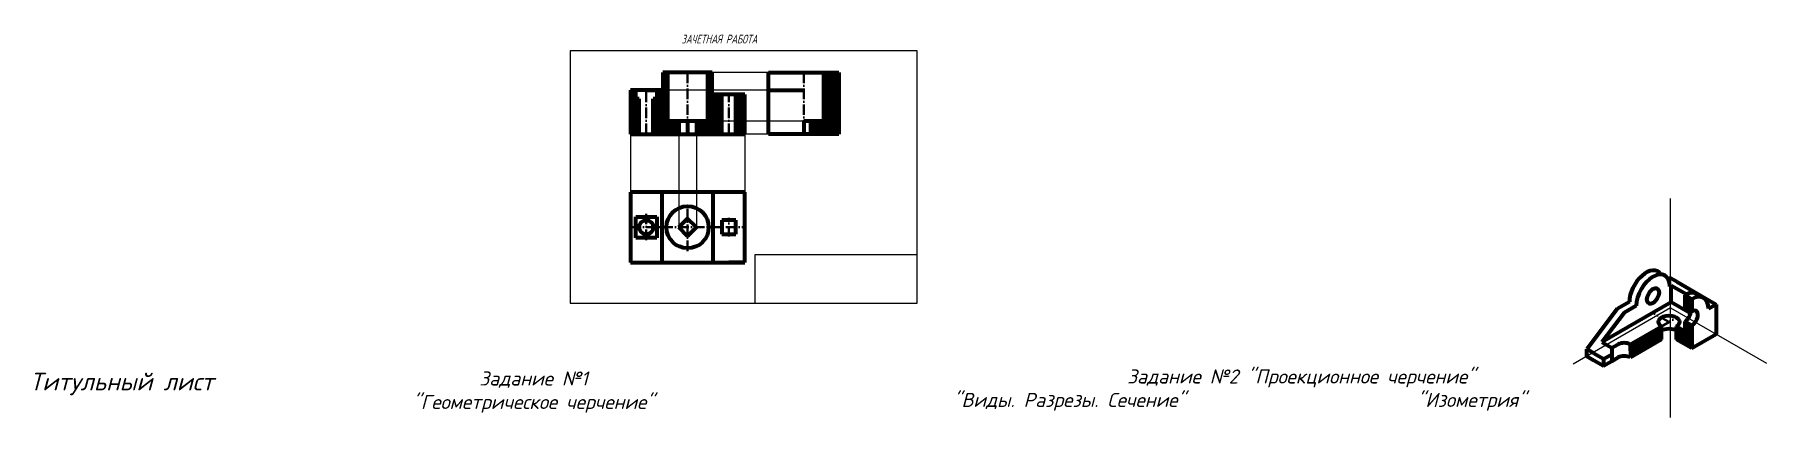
# Model space of a CAD drawing. Header units: inches. Extents: x -17 to 2111, y -24405 to 805.
# Drawn here: x 139 to 2111, y 370 to 805 of the extents above; entities that cross this region are included whole.
import ezdxf

# ---------------------------------------------------------------- set-up
doc = ezdxf.new("R2010")
doc.units = ezdxf.units.IN
doc.header["$MEASUREMENT"] = 0
doc.linetypes.add('ACAD_ISO10W100', pattern=[18, 12, -3, 0, -3])
for name, color, linetype, lineweight in [('аннотации', 1, 'Continuous', 40), ('осевые', 4, 'ACAD_ISO10W100', 40), ('основные', 250, 'Continuous', 90), ('тонкие', 5, 'Continuous', 40)]:
    doc.layers.add(name, color=color, linetype=linetype, lineweight=lineweight)
doc.styles.add('GOST', font='isocpeur.ttf', dxfattribs={"oblique": 15})
doc.styles.add('ГОСТ', font='', dxfattribs={"width": 0.9, "oblique": 15})
doc.styles.get('ГОСТ').set_extended_font_data('GOST 2.304-81')

msp = doc.modelspace()

# ---------------------------------------------------------------- texts
at = {"layer": 'Defpoints', "attachment_point": 1, "style": 'GOST'}
for s, insert, char_height, width in [('\\pxqc;Титульный лист', (136.44, 420.52), 20, 203.7791), ('\\pxqc;Задание №1 \\P"Геометрическое черчение"', (529.85, 422.05), 16, 354.6763), ('\\pxqc,t42;Задание №2 "Проекционное черчение"\\P\\pq*,t3,36;^I"Виды. Разрезы. Сечение"^I"Изометрия"', (1137.18, 424.35), 16, 887.7291)]:
    msp.add_mtext(s, dxfattribs=dict(at, insert=insert, char_height=char_height, width=width))
at = {"layer": 'аннотации', "insert": (875.47, 805.18), "char_height": 10, "width": 257.6913, "attachment_point": 1, "style": 'ГОСТ'}
msp.add_mtext('ЗАЧЕТНАЯ РАБОТА', dxfattribs=at)

# ---------------------------------------------------------------- hatches: boundary and pattern name
at = {"layer": 'тонкие'}
h = msp.add_hatch(dxfattribs=at)
h.set_pattern_fill('ANSI31', color=256, scale=9)
h.paths.add_polyline_path([(859.49, 762.07), (859.49, 707.07), (872.49, 707.07), (872.49, 692.07), (843.49, 692.07), (843.49, 732.07), (847.49, 732.07), (847.49, 742.07), (854.49, 742.07), (854.49, 762.07)])
h = msp.add_hatch(dxfattribs=at)
h.set_pattern_fill('ANSI31', color=256, scale=9)
h.paths.add_polyline_path([(921.49, 737.07), (910.49, 737.07), (910.49, 762.07), (905.49, 762.07), (905.49, 707.07), (892.49, 707.07), (892.49, 692.07), (921.49, 692.07)])
h = msp.add_hatch(dxfattribs=at)
h.set_pattern_fill('ANSI31', color=256, scale=9)
h.paths.add_polyline_path([(1037.75, 762.07), (1054.75, 762.07), (1054.75, 692.07), (1022.75, 692.07), (1022.75, 707.07), (1037.75, 707.07)])
h = msp.add_hatch(dxfattribs=at)
h.set_pattern_fill('ANSI31', color=256, scale=9)
h.paths.add_polyline_path([(817.49, 742.07), (817.49, 692.07), (827.49, 692.07), (827.49, 732.07), (823.49, 732.07), (823.49, 742.07)])
h = msp.add_hatch(dxfattribs=at)
h.set_pattern_fill('ANSI31', color=256, scale=9)
h.paths.add_polyline_path([(947.49, 692.07), (947.49, 737.07), (937.49, 737.07), (937.49, 692.07)])
h = msp.add_hatch(dxfattribs=at)
h.set_pattern_fill('ANSI31', color=256, scale=9, angle=60, style=0)
h.paths.add_polyline_path([(2025.66, 504.37), (2017.87, 508.87), (2017.87, 494.87), (2025.66, 490.37)])
h = msp.add_hatch(dxfattribs=at)
h.set_pattern_fill('ANSI31', color=256, scale=9, angle=210, style=0)
h.paths.add_polyline_path([(1991.02, 458.37), (1955.73, 438), (1955.51, 452.87), (1991.02, 473.37)])
h = msp.add_hatch(dxfattribs=at)
h.set_pattern_fill('ANSI31', color=256, scale=9, angle=60)
h.paths.add_polyline_path([(2025.66, 474.37), (2017.87, 478.87), (2017.87, 467.87), (2008.34, 473.37), (2008.34, 458.37), (2025.66, 448.37)])

# ---------------------------------------------------------------- linework, layer by layer
at = {"layer": 'Defpoints'}
for p, q in [((748.96, 786.66), (748.96, 499.66)), ((1143.96, 786.66), (748.96, 786.66)), ((1143.96, 499.66), (1143.96, 786.66)), ((1054.75, 762.07), (910.49, 762.07)), ((974.75, 742.07), (818.26, 742.07)), ((1054.75, 692.07), (817.49, 692.07)), ((817.49, 692.07), (817.49, 546.15)), ((872.49, 692.07), (872.49, 586.15)), ((892.49, 692.07), (892.49, 586.15)), ((905.49, 707.07), (1014.75, 707.07)), ((947.49, 692.07), (947.49, 546.15)), ((2001.41, 369.86), (2001.41, 618.89)), ((1143.96, 554.66), (958.96, 554.66)), ((958.96, 554.66), (958.96, 499.66)), ((748.96, 499.66), (1143.96, 499.66)), ((2001.41, 494.37), (1890.69, 430.45)), ((2001.41, 494.37), (2110.57, 431.35))]:
    msp.add_line(p, q, dxfattribs=at)
at = {"layer": 'осевые'}
for p, q in [((882.49, 762.07), (882.49, 692.07)), ((1014.75, 762.07), (1014.75, 692.07)), ((835.49, 692.07), (835.49, 742.07)), ((929.49, 692.07), (929.49, 737.07)), ((882.49, 559.05), (882.49, 612.8)), ((835.49, 571.48), (835.49, 601.42)), ((929.49, 575.49), (929.49, 596.67)), ((817.49, 586.15), (947.49, 586.15)), ((1999.68, 478.37), (1981.49, 488.87)), ((1991.02, 473.37), (2010.07, 484.37))]:
    msp.add_line(p, q, dxfattribs=at)
at = {"layer": 'основные'}
for p, q in [((854.49, 762.07), (854.49, 742.07)), ((859.49, 762.07), (854.49, 762.07)), ((859.49, 762.07), (859.49, 707.07)), ((905.49, 762.07), (859.49, 762.07)), ((910.49, 762.07), (905.49, 762.07)), ((905.49, 707.07), (905.49, 762.07)), ((910.49, 737.07), (910.49, 762.07)), ((974.75, 692.07), (974.75, 762.07)), ((974.75, 762.07), (1037.75, 762.07)), ((1037.75, 707.07), (1037.75, 762.07)), ((1037.75, 762.07), (1054.75, 762.07)), ((1054.75, 762.07), (1054.75, 692.07)), ((817.49, 742.07), (817.49, 692.07)), ((823.49, 742.07), (817.49, 742.07)), ((823.49, 732.07), (823.49, 742.07)), ((847.49, 742.07), (823.49, 742.07)), ((827.49, 732.07), (823.49, 732.07)), ((827.49, 692.07), (827.49, 732.07)), ((835.49, 742.07), (847.49, 742.07)), ((843.49, 692.07), (843.49, 732.07)), ((847.49, 732.07), (843.49, 732.07)), ((854.49, 742.07), (847.49, 742.07)), ((847.49, 742.07), (847.49, 732.07)), ((921.49, 737.07), (910.49, 737.07)), ((921.49, 692.07), (921.49, 737.07)), ((937.49, 737.07), (921.49, 737.07)), ((947.49, 737.07), (937.49, 737.07)), ((937.49, 692.07), (937.49, 737.07)), ((947.49, 692.07), (947.49, 737.07)), ((974.75, 742.07), (1014.75, 742.07)), ((817.49, 692.07), (827.49, 692.07)), ((827.49, 692.07), (843.49, 692.07)), ((843.49, 692.07), (872.49, 692.07)), ((859.49, 707.07), (872.49, 707.07)), ((872.49, 707.07), (872.49, 692.07)), ((872.49, 707.07), (882.49, 707.07)), ((872.49, 692.07), (892.49, 692.07)), ((882.49, 707.07), (892.49, 707.07)), ((882.49, 707.07), (882.49, 692.07)), ((892.49, 707.07), (892.49, 692.07)), ((892.49, 707.07), (905.49, 707.07)), ((892.49, 692.07), (921.49, 692.07)), ((921.49, 692.07), (937.49, 692.07)), ((937.49, 692.07), (947.49, 692.07)), ((1022.75, 692.07), (974.75, 692.07)), ((1014.75, 707.07), (1022.75, 707.07)), ((1014.75, 707.07), (1014.75, 692.07)), ((1022.75, 692.07), (1022.75, 707.07)), ((1022.75, 707.07), (1037.75, 707.07)), ((1054.75, 692.07), (1022.75, 692.07)), ((947.49, 626.15), (817.49, 626.15)), ((817.49, 626.15), (817.49, 546.15)), ((853.49, 546.15), (853.49, 626.15)), ((911.49, 546.15), (911.49, 626.15)), ((947.49, 546.15), (947.49, 626.15)), ((823.49, 586.15), (823.49, 598.15)), ((823.49, 598.15), (847.49, 598.15)), ((847.49, 598.15), (847.49, 574.15)), ((882.49, 596.15), (872.49, 586.15)), ((892.49, 586.15), (882.49, 596.15)), ((937.49, 594.15), (921.49, 594.15)), ((921.49, 594.15), (921.49, 578.15)), ((937.49, 586.15), (937.49, 594.15)), ((823.49, 574.15), (823.49, 586.15)), ((847.49, 574.15), (823.49, 574.15)), ((872.49, 586.15), (882.49, 576.15)), ((882.49, 576.15), (892.49, 586.15)), ((921.49, 578.15), (937.49, 578.15)), ((937.49, 578.15), (937.49, 586.15)), ((817.49, 546.15), (947.49, 546.15)), ((947.49, 546.15), (929.49, 546.15)), ((2002.28, 519.87), (2000.55, 518.87)), ((2009.21, 523.87), (2001.41, 528.37)), ((2002.28, 519.87), (2019.69, 509.82)), ((2002.28, 500.87), (2002.28, 519.87)), ((2009.21, 523.87), (2045.58, 502.87)), ((1940.79, 493.37), (1906.15, 447.37)), ((2002.28, 500.87), (1923.27, 455.26)), ((1954.65, 501.37), (1940.79, 493.37)), ((1962.44, 496.87), (1948.59, 488.87)), ((2024.43, 488.09), (2002.28, 500.87)), ((2025.66, 504.37), (2017.87, 508.87)), ((2017.87, 508.87), (2017.87, 494.87)), ((2025.66, 490.37), (2017.87, 494.87)), ((2025.66, 504.37), (2025.66, 490.37)), ((2046.45, 494.37), (2044.71, 493.37)), ((2045.58, 502.87), (2053.37, 498.37)), ((2053.37, 498.37), (2046.45, 494.37)), ((2053.37, 498.37), (2053.37, 464.37)), ((1948.59, 488.87), (1923.27, 455.26)), ((1955.51, 452.87), (1991.02, 473.37)), ((1991.02, 458.37), (1991.02, 473.37)), ((2017.87, 467.87), (2008.34, 473.37)), ((2008.34, 458.37), (2008.34, 473.37)), ((2017.87, 478.87), (2017.87, 467.87)), ((2025.66, 474.37), (2017.87, 478.87)), ((2025.66, 474.37), (2025.66, 448.37)), ((1923.27, 455.26), (1934.53, 448.76)), ((1991.02, 458.37), (1955.73, 438)), ((2025.66, 448.37), (2008.34, 458.37)), ((2025.66, 448.37), (2053.37, 464.37)), ((1906.15, 439.37), (1906.15, 447.37)), ((1913.94, 442.87), (1906.15, 447.37)), ((1906.15, 439.37), (1913.94, 434.87)), ((1913.94, 442.87), (1925.2, 436.37)), ((1913.94, 434.87), (1925.2, 428.37)), ((1925.2, 436.37), (1934.53, 441.26)), ((1925.2, 436.37), (1925.2, 428.37)), ((1925.2, 428.37), (1934.53, 433.76)), ((1934.53, 448.76), (1941.66, 452.87)), ((1934.53, 448.76), (1934.53, 433.76)), ((1934.53, 433.76), (1941.66, 437.87)), ((1955.51, 452.87), (1955.73, 438))]:
    msp.add_line(p, q, dxfattribs=at)
at = {"layer": 'основные', "linetype": 'ACAD_ISO10W100'}
msp.add_line((2001.41, 528.37), (1998.88, 526.91), dxfattribs=at)
at = {"layer": 'основные'}
for centre, radius in [((835.49, 586.15), 8), ((882.49, 586.15), 24)]:
    msp.add_circle(centre, radius, dxfattribs=at)
for centre, major_axis, start_param, end_param in [((1973.7, 512.37), (-13.47, -23.33), 2.8481275, 5.4977871), ((1981.49, 507.87), (-13.47, -23.33), 2.3561945, 5.4977871), ((2017.87, 486.87), (-13.47, -23.33), 2.8481275, 3.9269908), ((2025.66, 482.37), (-13.47, -23.33), 2.3561945, 3.9269908), ((1999.68, 478.37), (-12.25, 0), 2.3561945, 7.0685835), ((2017.87, 486.87), (-4.9, -8.49), 0.7853982, 2.3561945), ((2025.66, 482.37), (-4.9, -8.49), 0.7853982, 3.9269908), ((1948.59, 448.87), (-9.8, 0), 3.9269908, 5.4977871), ((1999.68, 463.37), (-12.25, 0), 3.9269908, 5.4977871), ((1948.59, 433.87), (-9.8, 0), 3.9269908, 5.4977871)]:
    msp.add_ellipse(centre, major_axis=major_axis, ratio=0.5773503, start_param=start_param, end_param=end_param, dxfattribs=at)
msp.add_ellipse((1981.49, 507.87), major_axis=(-4.9, -8.49), ratio=0.5773503, dxfattribs=at)

msp.set_redraw_order([(e.dxf.handle, doc.entitydb.next_handle()) for e in msp.query("TEXT MTEXT ATTDEF DIMENSION ARC_DIMENSION")])  # texts and dimensions are drawn at this point

doc.saveas('drawing.dxf')
